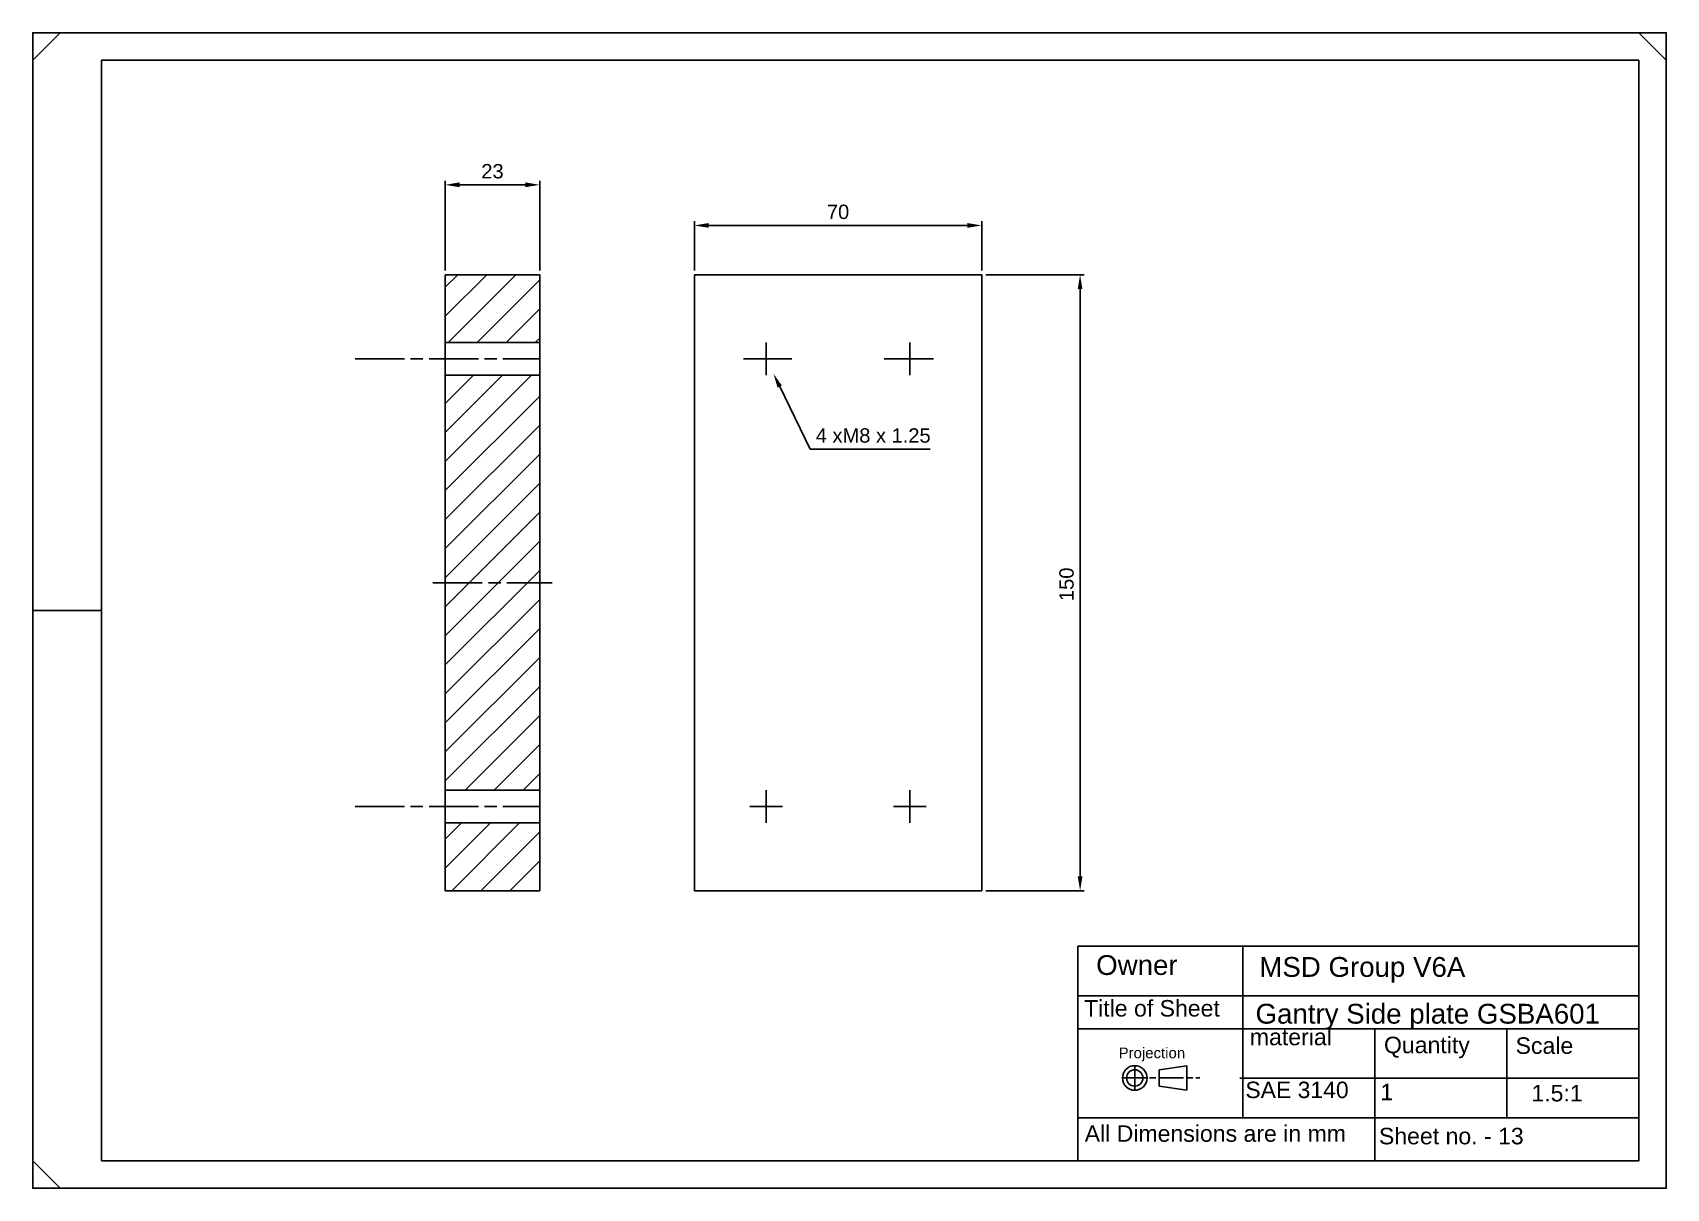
# Model space of a CAD drawing. Header units: millimetres. Extents: x -15074 to 21675, y -7568 to 6574.
# Drawn here: x 97.6 to 495.5, y 2208.3 to 2489.7 of the extents above; entities that cross this region are included whole.
import ezdxf

# ---------------------------------------------------------------- set-up
doc = ezdxf.new("R2010")
doc.units = ezdxf.units.MM
doc.linetypes.add('AM_ISO08W050', pattern=[18, 12, -1.5, 3, -1.5])
doc.linetypes.add('AM_ISO08W050x2', pattern=[9, 6, -0.75, 1.5, -0.75])
for name, color, linetype, lineweight in [('AM_5', 250, 'Continuous', 25), ('AM_7', 142, 'AM_ISO08W050', 25), ('AM_8', 1, 'Continuous', 25)]:
    doc.layers.add(name, color=color, linetype=linetype, lineweight=lineweight)
doc.styles.get("Standard").update_dxf_attribs({"font": 'arial.ttf'})
doc.dimstyles.new('AM_ISO$0', dxfattribs={"dimtxt": 3.5, "dimasz": 3.5, "dimexe": 1, "dimexo": 1, "dimgap": 1.5, "dimtad": 1, "dimdsep": 46, "dimtxsty": 'Standard', "dimcen": 0, "dimclrd": 256, "dimclre": 256, "dimclrt": 250, "dimadec": 0, "dimazin": 2, "dimtp": 0.1, "dimtm": 0.1, "dimtfac": 0.71, "dimtdec": 3, "dimtmove": 0, "dimatfit": 3, "dimfxl": 1, "dimlwd": -1, "dimlwe": -1, "dimarcsym": 1})
doc.dimstyles.new('AM_ISO$3', dxfattribs={"dimtxt": 3.5, "dimasz": 3.5, "dimexe": 1, "dimexo": 1, "dimgap": 1.5, "dimtad": 1, "dimtoh": 1, "dimdsep": 46, "dimtxsty": 'Standard', "dimcen": 0, "dimclrd": 256, "dimclre": 256, "dimclrt": 250, "dimadec": 0, "dimazin": 2, "dimtp": 0.1, "dimtm": 0.1, "dimtfac": 0.71, "dimtdec": 3, "dimtofl": 0, "dimtmove": 0, "dimatfit": 0, "dimfxl": 1, "dimlwd": -1, "dimlwe": -1, "dimarcsym": 1})
pattern_1 = [(45, (-348.963, -0.262), (-3.535534, 3.535534), [])]

msp = doc.modelspace()

# ---------------------------------------------------------------- texts
at = {"attachment_point": 1}
for s, width, gutter_width, heights, insert, char_height in [(' Owner', 33.91382, 10.05, [0], (354.762, 2265.057), 4.824), ('MSD Group V6A', 75.53534, 10.05, [0], (396.384, 2264.594), 4.824), ('Title of Sheet', 36.68859, 10.05, [0], (353.683, 2254.121), 4.02), ('Gantry Side plate GSBA601', 102.00488, 10.05, [0], (395.459, 2253.197), 4.824), ('material', 30.44321, 10.05, [0], (394.072, 2247.135), 4.02), ('Quantity', 26.9769, 10.05, [0], (426.752, 2245.187), 4.02), ('Scale', 27.74767, 10.05, [0], (458.816, 2245.033), 4.02), ('Projection', 23.90215, 13.046, [0], (362.104, 2242.556), 2.6093), ('SAE 3140', 30.07162, 12.5, [0], (392.983, 2234.248), 4), ('1', 27.77444, 12.5, [0], (425.874, 2233.726), 4), ('\\pxi-3,l4,t4;1.5:1', 27.43458, 10.05, [0], (458.642, 2233.449), 4.02), ('All Dimensions are in mm', 77.61674, 10.05, [0], (353.837, 2223.624), 4.02), ('Sheet no. - 13', 58.42427, 10.05, [1.456], (425.519, 2223.008), 4.02)]:
    msp.add_mtext_dynamic_manual_height_columns(s, width=width, gutter_width=gutter_width, heights=heights, dxfattribs=dict(at, insert=insert, char_height=char_height))

# ---------------------------------------------------------------- blocks, each defined once
blk = doc.blocks.new('*D189')
at = {"layer": 'AM_5', "linetype": 'ByBlock', "transparency": 16777216}
for p, q in [((198.07, 2431.74), (198.07, 2453.63)), ((201.57, 2452.63), (217.57, 2452.63)), ((221.07, 2431.74), (221.07, 2453.63))]:
    blk.add_line(p, q, dxfattribs=at)
at = {"layer": 'AM_5', "transparency": 16777216}
for points in [[(201.57, 2453.22), (201.57, 2452.05), (198.07, 2452.63)], [(217.57, 2453.22), (217.57, 2452.05), (221.07, 2452.63)]]:
    blk.add_solid(points, dxfattribs=at)
at = {"layer": 'Defpoints', "color": 0, "transparency": 16777216}
for p in [(221.07, 2452.63), (198.07, 2430.74), (221.07, 2430.74)]:
    blk.add_point(p, dxfattribs=at)
at = {"layer": 'AM_5', "color": 250, "transparency": 16777216, "insert": (209.57, 2455.92), "char_height": 3.5, "attachment_point": 5}
blk.add_mtext('23', dxfattribs=at)
blk = doc.blocks.new('*D190')
at = {"layer": 'AM_5', "linetype": 'ByBlock', "transparency": 16777216}
for p, q in [((258.76, 2431.74), (258.76, 2443.74)), ((328.76, 2431.74), (328.76, 2443.74)), ((262.26, 2442.74), (325.26, 2442.74))]:
    blk.add_line(p, q, dxfattribs=at)
at = {"layer": 'AM_5', "transparency": 16777216}
for points in [[(262.26, 2443.32), (262.26, 2442.16), (258.76, 2442.74)], [(325.26, 2443.32), (325.26, 2442.16), (328.76, 2442.74)]]:
    blk.add_solid(points, dxfattribs=at)
at = {"layer": 'Defpoints', "color": 0, "transparency": 16777216}
for p in [(328.76, 2442.74), (258.76, 2430.74), (328.76, 2430.74)]:
    blk.add_point(p, dxfattribs=at)
at = {"layer": 'AM_5', "color": 250, "transparency": 16777216, "insert": (293.76, 2446.03), "char_height": 3.5, "attachment_point": 5}
blk.add_mtext('70', dxfattribs=at)
blk = doc.blocks.new('*D191')
at = {"layer": 'AM_5', "linetype": 'ByBlock', "transparency": 16777216}
for p, q in [((329.76, 2430.74), (353.72, 2430.74)), ((352.72, 2427.24), (352.72, 2284.24)), ((329.76, 2280.74), (353.72, 2280.74))]:
    blk.add_line(p, q, dxfattribs=at)
at = {"layer": 'AM_5', "transparency": 16777216}
for points in [[(352.14, 2427.24), (353.3, 2427.24), (352.72, 2430.74)], [(352.14, 2284.24), (353.3, 2284.24), (352.72, 2280.74)]]:
    blk.add_solid(points, dxfattribs=at)
at = {"layer": 'Defpoints', "color": 0, "transparency": 16777216}
for p in [(328.76, 2430.74), (328.76, 2280.74), (352.72, 2280.74)]:
    blk.add_point(p, dxfattribs=at)
at = {"layer": 'AM_5', "color": 250, "transparency": 16777216, "insert": (349.43, 2355.36), "char_height": 3.5, "attachment_point": 5, "rotation": 90}
blk.add_mtext('150', dxfattribs=at)
blk = doc.blocks.new('*D192')
at = {"layer": 'AM_5', "linetype": 'ByBlock', "transparency": 16777216}
for p, q in [((279.54, 2403.5), (286.95, 2388.29)), ((286.95, 2388.29), (316.19, 2388.29))]:
    blk.add_line(p, q, dxfattribs=at)
at = {"layer": 'AM_5', "transparency": 16777216}
blk.add_solid([(280.07, 2403.75), (279.02, 2403.24), (278.01, 2406.64)], dxfattribs=at)
at = {"layer": 'Defpoints', "color": 0, "transparency": 16777216}
for p in [(274.51, 2413.84), (278.01, 2406.64)]:
    blk.add_point(p, dxfattribs=at)
at = {"layer": 'AM_5', "color": 250, "transparency": 16777216, "insert": (302.32, 2391.57), "char_height": 3.5, "attachment_point": 5}
blk.add_mtext('4 xM8 x 1.25', dxfattribs=at)

# ---------------------------------------------------------------- dimensions: what is measured, and where the dimension line sits
at = {"layer": 'AM_5'}
dim = msp.add_linear_dim(base=(221.074, 2452.632), p1=(198.074, 2430.74), p2=(221.074, 2430.74), angle=0, dimstyle='AM_ISO$0', override={"dimpost": ''}, dxfattribs=at)
dim.commit()
dim.dimension.update_dxf_attribs({"geometry": '*D189', "text_midpoint": (209.574, 2455.921)})
dim = msp.add_linear_dim(base=(328.759, 2442.74), p1=(258.759, 2430.74), p2=(328.759, 2430.74), angle=0, dimstyle='AM_ISO$0', dxfattribs=at)
dim.commit()
dim.dimension.update_dxf_attribs({"geometry": '*D190', "text_midpoint": (293.759, 2446.027)})
dim = msp.add_linear_dim(base=(352.721, 2280.74), p1=(328.759, 2430.74), p2=(328.759, 2280.74), angle=90, dimstyle='AM_ISO$0', dxfattribs=at)
dim.commit()
dim.dimension.update_dxf_attribs({"geometry": '*D191', "text_midpoint": (352.721, 2355.359), "dimtype": 160})
dim = msp.add_diameter_dim_2p(p1=(274.507, 2413.836), p2=(278.011, 2406.644), text='4 xM8 x 1.25', dimstyle='AM_ISO$3', dxfattribs=at)
dim.commit()
dim.dimension.update_dxf_attribs({"geometry": '*D192', "text_midpoint": (302.322, 2388.288), "dimtype": 163})

# ---------------------------------------------------------------- hatches: boundary and pattern name
at = {"layer": 'AM_8', "true_color": 0x000000}
h = msp.add_hatch(dxfattribs=at)
h.set_pattern_fill('_U', color=18, scale=5, angle=45, style=0, pattern_type=0)
h.set_pattern_definition(pattern_1)
h.paths.add_polyline_path([(221.074, 2430.74), (198.074, 2430.74), (198.074, 2414.24), (221.074, 2414.24)])
h = msp.add_hatch(dxfattribs=at)
h.set_pattern_fill('_U', color=18, scale=5, angle=45, style=0, pattern_type=0)
h.set_pattern_definition(pattern_1)
h.paths.add_polyline_path([(198.074, 2406.24), (198.074, 2305.24), (221.074, 2305.24), (221.074, 2406.24)])
h = msp.add_hatch(dxfattribs=at)
h.set_pattern_fill('_U', color=18, scale=5, angle=45, style=0, pattern_type=0)
h.set_pattern_definition(pattern_1)
h.paths.add_polyline_path([(198.074, 2297.24), (198.074, 2280.74), (221.074, 2280.74), (221.074, 2297.24)])

# ---------------------------------------------------------------- linework, layer by layer
for p, q in [((97.555, 2482.975), (104.255, 2489.675)), ((495.535, 2482.975), (488.835, 2489.675)), ((114.305, 2482.975), (114.305, 2476.275)), ((488.835, 2482.975), (488.835, 2476.275)), ((258.759, 2430.74), (276.259, 2430.74)), ((97.555, 2348.975), (114.305, 2348.975)), ((378.748, 2238.137), (371.991, 2237.13)), ((378.748, 2237.13), (378.748, 2238.137)), ((366.029, 2235.143), (366.029, 2235.143)), ((366.029, 2235.143), (366.029, 2235.143)), ((378.748, 2232.15), (371.991, 2233.157)), ((378.748, 2233.157), (378.748, 2232.15)), ((424.515, 2225.427), (424.515, 2214.975)), ((97.555, 2214.975), (104.255, 2208.275))]:
    msp.add_line(p, q)
for points in [[(97.555, 2489.675), (495.535, 2489.675), (495.535, 2208.275), (97.555, 2208.275)], [(198.074, 2430.74), (221.074, 2430.74), (221.074, 2280.74), (198.074, 2280.74)], [(258.759, 2430.74), (328.759, 2430.74), (328.759, 2280.74), (258.759, 2280.74)], [(198.074, 2406.24), (221.074, 2406.24), (221.074, 2414.24), (198.074, 2414.24)], [(198.074, 2305.24), (221.074, 2305.24), (221.074, 2297.24), (198.074, 2297.24)], [(352.155, 2267.235), (488.835, 2267.235), (488.835, 2214.975), (352.155, 2214.975)], [(352.155, 2214.975), (488.835, 2214.975), (488.835, 2255.175), (352.155, 2255.175)], [(352.155, 2214.975), (488.835, 2214.975), (488.835, 2247.135), (352.155, 2247.135)], [(456.675, 2247.135), (424.515, 2247.135), (424.515, 2225.427), (456.675, 2225.427)], [(488.835, 2247.135), (456.675, 2247.135), (456.675, 2225.427), (488.835, 2225.427)], [(352.155, 2214.975), (488.835, 2214.975), (488.835, 2225.427), (352.155, 2225.427)]]:
    msp.add_lwpolyline(points, close=True)
for points in [[(114.305, 2208.275), (97.555, 2208.275), (97.555, 2489.675), (114.305, 2489.675)], [(97.555, 2482.975), (97.555, 2489.675), (495.535, 2489.675), (495.535, 2482.975)], [(488.835, 2208.275), (495.535, 2208.275), (495.535, 2489.675), (488.835, 2489.675)], [(114.305, 2482.975), (114.305, 2214.975)], [(488.835, 2482.975), (114.305, 2482.975)], [(488.835, 2482.975), (488.835, 2214.975)], [(392.355, 2225.427), (392.355, 2267.235), (488.835, 2267.235), (488.835, 2214.975), (392.355, 2214.975)], [(371.991, 2237.13), (371.991, 2235.143)], [(378.748, 2235.143), (378.748, 2237.13)], [(352.155, 2235.075), (352.155, 2214.975), (488.835, 2214.975), (488.835, 2235.075), (391.65, 2235.075)], [(371.991, 2233.157), (371.991, 2235.143)], [(378.748, 2235.143), (378.748, 2233.157)], [(97.555, 2214.975), (97.555, 2208.275), (495.535, 2208.275), (495.535, 2214.975)], [(488.835, 2214.975), (114.305, 2214.975)]]:
    msp.add_lwpolyline(points)
for radius in [2.993, 1.986]:
    msp.add_circle((366.029, 2235.143), radius)
at = {"layer": 'AM_7'}
for p, q in [((276.259, 2414.24), (276.259, 2406.24)), ((311.259, 2414.24), (311.259, 2406.24)), ((176.127, 2410.24), (221.074, 2410.24)), ((270.753, 2410.237), (282.464, 2410.262)), ((304.978, 2410.24), (318.338, 2410.24)), ((195.074, 2355.74), (224.074, 2355.74)), ((276.259, 2305.24), (276.259, 2297.24)), ((311.259, 2305.24), (311.259, 2297.24)), ((176.127, 2301.24), (221.074, 2301.24)), ((272.259, 2301.24), (280.259, 2301.24)), ((307.259, 2301.24), (315.259, 2301.24))]:
    msp.add_line(p, q, dxfattribs=at)
at = {"layer": 'AM_7', "linetype": 'AM_ISO08W050x2'}
for p, q in [((366.029, 2238.275), (366.029, 2231.494)), ((362.898, 2235.143), (381.879, 2235.143)), ((366.029, 2235.143), (366.029, 2235.143)), ((366.029, 2235.143), (366.029, 2235.143))]:
    msp.add_line(p, q, dxfattribs=at)

msp.set_redraw_order([(e.dxf.handle, doc.entitydb.next_handle()) for e in msp.query("TEXT MTEXT ATTDEF DIMENSION ARC_DIMENSION")])  # texts and dimensions are drawn at this point

doc.saveas('drawing.dxf')
